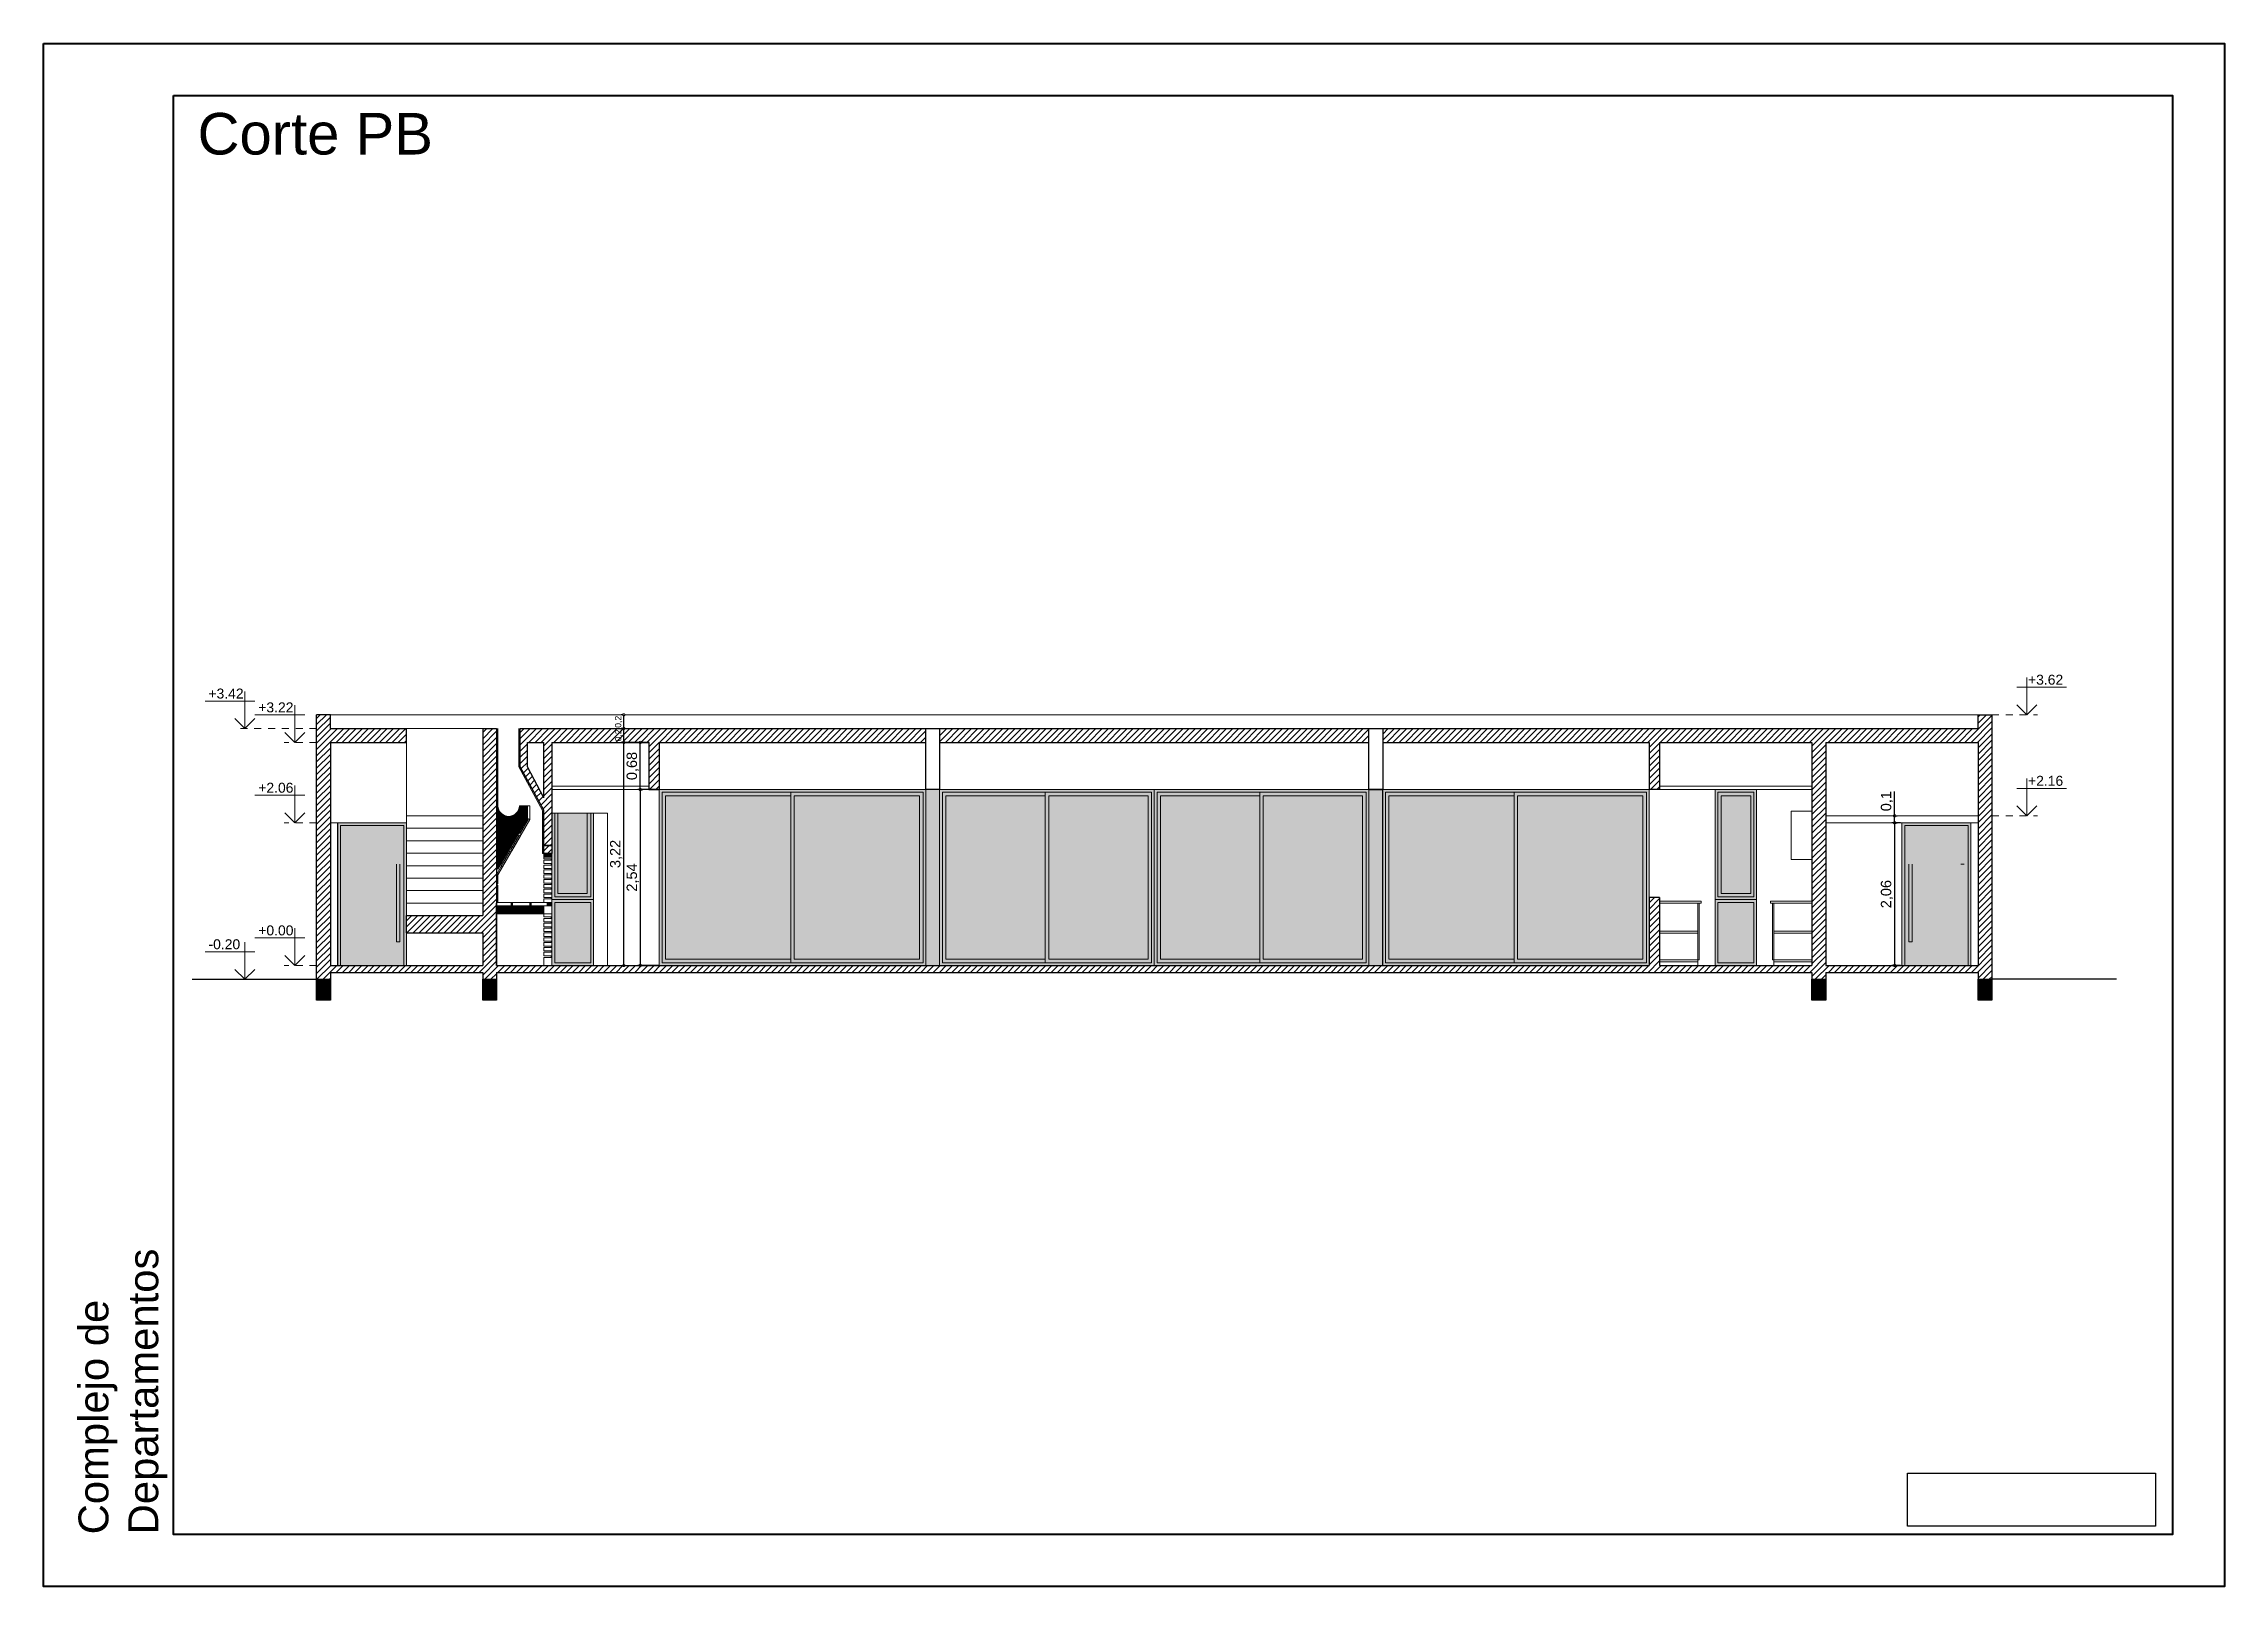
# Model space of a CAD drawing. Header units: millimetres. Extents: x 5985 to 6342, y 1020 to 1088.
# Drawn here: x 6281.52 to 6313.02, y 1019.92 to 1042.19 of the extents above; entities that cross this region are included whole.
import ezdxf

# ---------------------------------------------------------------- set-up
doc = ezdxf.new("R2010")
doc.units = ezdxf.units.MM
doc.linetypes.add('JIS_02_0.7', pattern=[1.35, 0.75, -0.6])
for name, color, linetype, lineweight in [('0.05', 253, 'Continuous', 5), ('0.09', 6, 'Continuous', 9), ('02_CIVIL_EXIST', 18, 'Continuous', 30), ('06_CIVIL VISTAS GRUESA', 14, 'Continuous', 25), ('07_CIVIL VISTAS MEDIA', 251, 'Continuous', 5), ('08_CIVIL VISTAS FINO', 143, 'Continuous', 9), ('09_CIVIL PROYECCIONES', 230, 'Continuous', 5), ('11_HATCH', 8, 'Continuous', 9), ('12_HATCH', 254, 'Continuous', 9), ('12_TEXTOS', 150, 'Continuous', 40), ('HATCH', 251, 'Continuous', 5)]:
    doc.layers.add(name, color=color, linetype=linetype, lineweight=lineweight)
doc.styles.add('PARCELA', font='arial.ttf')
doc.styles.add('Swis721 BT', font='swiss.ttf')
doc.dimstyles.new('ISO-23', dxfattribs={"dimscale": 0.03, "dimtxt": 5, "dimasz": 2.5, "dimexe": 1.25, "dimexo": 0.625, "dimtad": 1, "dimtxsty": 'Swis721 BT', "dimblk": 'DOTSMALL', "dimcen": 2.5, "dimclrt": 150, "dimadec": 0, "dimazin": 0, "dimtfac": 1, "dimtmove": 0, "dimatfit": 3, "dimfxl": 0, "dimarcsym": 0})
picture_1 = doc.add_image_def('image1.png', size_in_pixel=(2031, 433))

msp = doc.modelspace()

# ---------------------------------------------------------------- texts
at = {"layer": '12_TEXTOS', "color": 18, "insert": (6283.741, 1041.191), "char_height": 0.6, "attachment_point": 1, "style": 'Swis721 BT'}
msp.add_mtext_dynamic_manual_height_columns('Corte PB', width=11.37319, gutter_width=10, heights=[0.632], dxfattribs=at)
at = {"layer": '12_TEXTOS', "char_height": 0.1437, "style": 'PARCELA'}
for s, insert, attachment_point in [('+3.62', (6310.689, 1033.08), 3), ('+3.42', (6283.898, 1032.88), 1), ('+3.22', (6284.618, 1032.68), 1), ('+2.06', (6284.618, 1031.52), 1), ('+2.16', (6310.689, 1031.62), 3), ('+0.00', (6284.618, 1029.46), 1), ('-0.20', (6283.899, 1029.26), 1)]:
    msp.add_mtext(s, dxfattribs=dict(at, insert=insert, attachment_point=attachment_point))
at = {"layer": '12_TEXTOS', "color": 18, "insert": (6282.021, 1020.668), "char_height": 0.432, "attachment_point": 1, "rotation": 90, "style": 'Swis721 BT'}
msp.add_mtext_dynamic_manual_height_columns('Complejo de \\PDepartamentos', width=10.15474, gutter_width=10, heights=[0], dxfattribs=at)

# ---------------------------------------------------------------- blocks, each defined once
blk = doc.blocks.new('A$C390F4EE5')
for points in [[(0, 0.05), (0, 0)], [(0.05, 0.05), (0, 0.05)], [(0.005, 0), (0, 0)], [(0.05, 0.045), (0.005, 0.045)], [(0.005, 0.045), (0.005, 0)], [(0.05, 0.05), (0.05, 0.045)]]:
    blk.add_lwpolyline(points)
blk = doc.blocks.new('_DotSmall')
at = {"color": 0, "linetype": 'ByBlock', "const_width": 0.5}
blk.add_lwpolyline([(-0.0625, 0, 1), (0.0625, 0, 1)], format="xyb", close=True, dxfattribs=at)
blk = doc.blocks.new('*D285')
at = {"layer": '07_CIVIL VISTAS MEDIA', "color": 0, "lineweight": -2}
for p, q in [((6290.262, 1032.102), (6289.86, 1032.102)), ((6289.898, 1028.882), (6289.898, 1032.102)), ((6289.699, 1028.882), (6289.935, 1028.882))]:
    blk.add_line(p, q, dxfattribs=at)
at = {"layer": 'Defpoints', "color": 0}
for p in [(6289.898, 1032.102), (6290.281, 1032.102), (6289.681, 1028.882)]:
    blk.add_point(p, dxfattribs=at)
at = {"layer": '07_CIVIL VISTAS MEDIA', "color": 0, "lineweight": -2, "xscale": 0.075, "yscale": 0.075, "zscale": 0.075}
for p, rotation in [((6289.898, 1032.102), 90), ((6289.898, 1028.882), 270)]:
    blk.add_blockref('_DotSmall', p, dxfattribs=dict(at, rotation=rotation))
at = {"layer": '07_CIVIL VISTAS MEDIA', "color": 150, "insert": (6289.788, 1030.492), "char_height": 0.15, "attachment_point": 5, "rotation": 90, "style": 'Swis721 BT'}
blk.add_mtext('3,22', dxfattribs=at)
blk = doc.blocks.new('*D286')
at = {"layer": '07_CIVIL VISTAS MEDIA', "color": 0, "lineweight": -2}
for p, q in [((6290.412, 1031.422), (6290.099, 1031.422)), ((6290.136, 1031.422), (6290.136, 1028.882)), ((6290.412, 1028.882), (6290.099, 1028.882))]:
    blk.add_line(p, q, dxfattribs=at)
at = {"layer": 'Defpoints', "color": 0}
for p in [(6290.431, 1031.422), (6290.136, 1028.882), (6290.431, 1028.882)]:
    blk.add_point(p, dxfattribs=at)
at = {"layer": '07_CIVIL VISTAS MEDIA', "color": 0, "lineweight": -2, "xscale": 0.075, "yscale": 0.075, "zscale": 0.075}
for p, rotation in [((6290.136, 1031.422), 90), ((6290.136, 1028.882), 270)]:
    blk.add_blockref('_DotSmall', p, dxfattribs=dict(at, rotation=rotation))
at = {"layer": '07_CIVIL VISTAS MEDIA', "color": 150, "insert": (6290.027, 1030.152), "char_height": 0.15, "attachment_point": 5, "rotation": 90, "style": 'Swis721 BT'}
blk.add_mtext('2,54', dxfattribs=at)
blk = doc.blocks.new('*D403')
at = {"layer": '07_CIVIL VISTAS MEDIA', "color": 0, "lineweight": -2}
for p, q in [((6289.878, 1032.302), (6289.86, 1032.302)), ((6289.897, 1032.102), (6289.897, 1032.302)), ((6289.878, 1032.102), (6289.86, 1032.102))]:
    blk.add_line(p, q, dxfattribs=at)
at = {"layer": 'Defpoints', "color": 0}
for p in [(6289.897, 1032.302), (6289.897, 1032.302), (6289.897, 1032.102)]:
    blk.add_point(p, dxfattribs=at)
at = {"layer": '07_CIVIL VISTAS MEDIA', "color": 0, "lineweight": -2, "xscale": 0.075, "yscale": 0.075, "zscale": 0.075}
for p, rotation in [((6289.897, 1032.302), 90), ((6289.897, 1032.102), 270)]:
    blk.add_blockref('_DotSmall', p, dxfattribs=dict(at, rotation=rotation))
at = {"layer": '07_CIVIL VISTAS MEDIA', "color": 150, "insert": (6289.824, 1032.204), "char_height": 0.09, "attachment_point": 5, "rotation": 90, "style": 'Swis721 BT'}
blk.add_mtext('0,2', dxfattribs=at)
blk = doc.blocks.new('*D287')
at = {"layer": '07_CIVIL VISTAS MEDIA', "color": 0, "lineweight": -2}
for p, q in [((6289.878, 1032.502), (6289.86, 1032.502)), ((6289.897, 1032.302), (6289.897, 1032.502)), ((6289.916, 1032.302), (6289.935, 1032.302))]:
    blk.add_line(p, q, dxfattribs=at)
at = {"layer": 'Defpoints', "color": 0}
for p in [(6289.897, 1032.502), (6289.897, 1032.502), (6289.897, 1032.302)]:
    blk.add_point(p, dxfattribs=at)
at = {"layer": '07_CIVIL VISTAS MEDIA', "color": 0, "lineweight": -2, "xscale": 0.075, "yscale": 0.075, "zscale": 0.075}
for p, rotation in [((6289.897, 1032.502), 90), ((6289.897, 1032.302), 270)]:
    blk.add_blockref('_DotSmall', p, dxfattribs=dict(at, rotation=rotation))
at = {"layer": '07_CIVIL VISTAS MEDIA', "color": 150, "insert": (6289.824, 1032.4), "char_height": 0.09, "attachment_point": 5, "rotation": 90, "style": 'Swis721 BT'}
blk.add_mtext('0,2', dxfattribs=at)
blk = doc.blocks.new('*D404')
at = {"layer": '07_CIVIL VISTAS MEDIA', "color": 0, "lineweight": -2}
for p, q in [((6308.341, 1030.942), (6308.216, 1030.942)), ((6308.254, 1030.942), (6308.254, 1028.882)), ((6308.341, 1028.882), (6308.216, 1028.882))]:
    blk.add_line(p, q, dxfattribs=at)
at = {"layer": 'Defpoints', "color": 0}
for p in [(6308.36, 1030.942), (6308.254, 1028.882), (6308.36, 1028.882)]:
    blk.add_point(p, dxfattribs=at)
at = {"layer": '07_CIVIL VISTAS MEDIA', "color": 0, "lineweight": -2, "xscale": 0.075, "yscale": 0.075, "zscale": 0.075}
for p, rotation in [((6308.254, 1030.942), 90), ((6308.254, 1028.882), 270)]:
    blk.add_blockref('_DotSmall', p, dxfattribs=dict(at, rotation=rotation))
at = {"layer": '07_CIVIL VISTAS MEDIA', "color": 150, "insert": (6308.144, 1029.912), "char_height": 0.15, "attachment_point": 5, "rotation": 90, "style": 'Swis721 BT'}
blk.add_mtext('2,06', dxfattribs=at)
blk = doc.blocks.new('*D405')
at = {"layer": '07_CIVIL VISTAS MEDIA', "color": 0, "lineweight": -2}
for p, q in [((6308.254, 1031.042), (6308.254, 1031.392)), ((6308.254, 1030.942), (6308.254, 1031.042)), ((6308.272, 1031.042), (6308.291, 1031.042)), ((6308.272, 1030.942), (6308.291, 1030.942))]:
    blk.add_line(p, q, dxfattribs=at)
at = {"layer": 'Defpoints', "color": 0}
for p in [(6308.254, 1031.042), (6308.254, 1031.042), (6308.254, 1030.942)]:
    blk.add_point(p, dxfattribs=at)
at = {"layer": '07_CIVIL VISTAS MEDIA', "color": 0, "lineweight": -2, "xscale": 0.075, "yscale": 0.075, "zscale": 0.075}
for p, rotation in [((6308.254, 1031.042), 90), ((6308.254, 1030.942), 270)]:
    blk.add_blockref('_DotSmall', p, dxfattribs=dict(at, rotation=rotation))
at = {"layer": '07_CIVIL VISTAS MEDIA', "color": 150, "insert": (6308.144, 1031.254), "char_height": 0.15, "attachment_point": 5, "rotation": 90, "style": 'Swis721 BT'}
blk.add_mtext('0,1', dxfattribs=at)
blk = doc.blocks.new('Nivel Vistas')
at = {"layer": '0.09'}
for p, q in [((423.53, 317.062), (423.53, 317.6)), ((423.386, 317.459), (424.105, 317.459)), ((423.53, 317.062), (423.386, 317.206)), ((423.53, 317.062), (423.674, 317.206))]:
    blk.add_line(p, q, dxfattribs=at)
blk = doc.blocks.new('*D288')
at = {"layer": '07_CIVIL VISTAS MEDIA', "color": 0, "lineweight": -2}
for p, q in [((6290.136, 1031.422), (6290.136, 1032.102)), ((6290.155, 1032.102), (6290.174, 1032.102)), ((6290.155, 1031.422), (6290.174, 1031.422))]:
    blk.add_line(p, q, dxfattribs=at)
at = {"layer": 'Defpoints', "color": 0}
for p in [(6290.136, 1032.102), (6290.136, 1032.102), (6290.136, 1031.422)]:
    blk.add_point(p, dxfattribs=at)
at = {"layer": '07_CIVIL VISTAS MEDIA', "color": 0, "lineweight": -2, "xscale": 0.075, "yscale": 0.075, "zscale": 0.075}
for p, rotation in [((6290.136, 1032.102), 90), ((6290.136, 1031.422), 270)]:
    blk.add_blockref('_DotSmall', p, dxfattribs=dict(at, rotation=rotation))
at = {"layer": '07_CIVIL VISTAS MEDIA', "color": 150, "insert": (6290.027, 1031.762), "char_height": 0.15, "attachment_point": 5, "rotation": 90, "style": 'Swis721 BT'}
blk.add_mtext('0,68', dxfattribs=at)

# ---------------------------------------------------------------- dimensions: what is measured, and where the dimension line sits
at = {"layer": '07_CIVIL VISTAS MEDIA'}
for base, p1, p2, picture, middle in [((6289.897, 1032.502), (6289.897, 1032.302), (6289.897, 1032.502), '*D287', (6289.897, 1032.4)), ((6289.897, 1032.302), (6289.897, 1032.102), (6289.897, 1032.302), '*D403', (6289.897, 1032.204))]:
    dim = msp.add_linear_dim(base=base, p1=p1, p2=p2, angle=90, dimstyle='ISO-23', override={"dimtxt": 3, "dimfxl": 100, "dimarcsym": 2}, dxfattribs=at)
    dim.commit()
    dim.dimension.update_dxf_attribs({"geometry": picture, "text_midpoint": middle, "dimtype": 160})
for base, p1, p2, picture, middle in [((6289.898, 1032.102), (6289.681, 1028.882), (6290.281, 1032.102), '*D285', (6289.788, 1030.492)), ((6290.136, 1032.102), (6290.136, 1031.422), (6290.136, 1032.102), '*D288', (6290.027, 1031.762)), ((6290.136, 1028.882), (6290.431, 1031.422), (6290.431, 1028.882), '*D286', (6290.027, 1030.152)), ((6308.254, 1031.042), (6308.254, 1030.942), (6308.254, 1031.042), '*D405', (6308.144, 1031.254)), ((6308.254, 1028.882), (6308.36, 1030.942), (6308.36, 1028.882), '*D404', (6308.144, 1029.912))]:
    dim = msp.add_linear_dim(base=base, p1=p1, p2=p2, angle=90, dimstyle='ISO-23', override={"dimfxl": 100, "dimarcsym": 2}, dxfattribs=at)
    dim.commit()
    dim.dimension.update_dxf_attribs({"geometry": picture, "text_midpoint": middle})

# ---------------------------------------------------------------- hatches: boundary and pattern name
at = {"layer": '0.05'}
h = msp.add_hatch(dxfattribs=at)
h.set_pattern_fill('ANSI31', color=9, scale=0.05, style=0)
h.set_pattern_definition([(45, (-6461.375993, -4332.117468), (-0.0044194173824, 0.0044194173824), [])])
h.paths.add_polyline_path([(6288.39, 1031.189), (6288.506, 1031.189), (6288.506, 1031.009), (6288.08, 1030.272), (6288.08, 1031.189, 1)])
h = msp.add_hatch(dxfattribs=at)
h.set_pattern_fill('ANSI31', color=9, scale=0.05, style=0)
h.set_pattern_definition([(45, (-6461.355993, -4332.117468), (-0.0044194173824, 0.0044194173824), [])])
h.paths.add_polyline_path([(6288.79, 1029.792), (6288.81, 1029.792), (6288.81, 1029.787), (6288.855, 1029.787), (6288.855, 1029.742), (6288.79, 1029.742)])
h.paths.add_polyline_path([(6288.75, 1030.497), (6288.855, 1030.497), (6288.855, 1030.452), (6288.81, 1030.452), (6288.81, 1030.447), (6288.795, 1030.447), (6288.795, 1030.452), (6288.75, 1030.452)])
h = msp.add_hatch(dxfattribs=at)
h.set_pattern_fill('ANSI31', color=256, scale=0.002, style=0)
h.set_pattern_definition([(45, (5095.6669177, 1164.758451), (-0.00449012806, 0.00449012806), [])])
h.paths.add_polyline_path([(6288.56, 1029.742), (6288.745, 1029.742), (6288.745, 1029.627), (6288.06, 1029.627), (6288.06, 1029.742), (6288.27, 1029.742), (6288.27, 1029.792), (6288.29, 1029.792), (6288.29, 1029.742), (6288.54, 1029.742), (6288.54, 1029.792), (6288.56, 1029.792)])
at = {"layer": '02_CIVIL_EXIST'}
h = msp.add_hatch(color=251, dxfattribs=at)
h.dxf.hatch_style = 1
h.paths.add_polyline_path([(6294.26, 1028.882), (6294.46, 1028.882), (6294.46, 1031.422), (6294.26, 1031.422)])
h = msp.add_hatch(color=251, dxfattribs=at)
h.dxf.hatch_style = 1
h.paths.add_polyline_path([(6300.858, 1031.422), (6300.66, 1031.422), (6300.66, 1028.882), (6300.858, 1028.882)])
h = msp.add_hatch(color=256, dxfattribs=at)
h.dxf.hatch_style = 1
h.paths.add_polyline_path([(6285.66, 1028.682), (6285.46, 1028.682), (6285.46, 1028.382), (6285.66, 1028.382)])
h = msp.add_hatch(color=256, dxfattribs=at)
h.dxf.hatch_style = 1
h.paths.add_polyline_path([(6288.06, 1028.682), (6287.86, 1028.682), (6287.86, 1028.382), (6288.06, 1028.382)])
h = msp.add_hatch(color=256, dxfattribs=at)
h.dxf.hatch_style = 1
h.paths.add_polyline_path([(6307.26, 1028.682), (6307.06, 1028.682), (6307.06, 1028.382), (6307.26, 1028.382)])
h = msp.add_hatch(color=256, dxfattribs=at)
h.dxf.hatch_style = 1
h.paths.add_polyline_path([(6309.66, 1028.682), (6309.46, 1028.682), (6309.46, 1028.382), (6309.66, 1028.382)])
at = {"layer": '07_CIVIL VISTAS MEDIA'}
h = msp.add_hatch(dxfattribs=at)
h.set_pattern_fill('ANSI31', color=9, scale=0.02)
h.set_pattern_definition([(45, (5057.579576, 1172.08174), (-0.0449012806, 0.0449012806), [])])
h.paths.add_polyline_path([(6294.26, 1032.102), (6294.26, 1032.302), (6288.401, 1032.302), (6288.401, 1031.752), (6288.745, 1031.122), (6288.745, 1030.612), (6288.86, 1030.612), (6288.86, 1032.102), (6290.26, 1032.102), (6290.26, 1031.422), (6290.41, 1031.422), (6290.41, 1032.102)], flags=17)
h.paths.add_polyline_path([(6288.745, 1032.102), (6288.745, 1031.301), (6288.506, 1031.749), (6288.506, 1032.102)], flags=16)
h.paths.add_polyline_path([(6285.66, 1032.302), (6285.66, 1032.502), (6285.46, 1032.502), (6285.46, 1028.682), (6285.66, 1028.682), (6285.66, 1028.782), (6287.86, 1028.782), (6287.86, 1028.682), (6288.06, 1028.682), (6288.06, 1028.782), (6307.06, 1028.782), (6307.06, 1028.682), (6307.26, 1028.682), (6307.26, 1028.782), (6309.46, 1028.782), (6309.46, 1028.682), (6309.66, 1028.682), (6309.66, 1032.502), (6309.46, 1032.502), (6309.46, 1032.302), (6300.86, 1032.302), (6300.86, 1032.102), (6304.708, 1032.102), (6304.708, 1031.422), (6304.858, 1031.422), (6304.858, 1032.102), (6307.06, 1032.102), (6307.06, 1028.882), (6304.868, 1028.882), (6304.86, 1028.882), (6304.86, 1029.862), (6304.71, 1029.862), (6304.71, 1028.882), (6302.783, 1028.882), (6300.858, 1028.882), (6300.66, 1028.882), (6297.56, 1028.882), (6294.46, 1028.882), (6294.26, 1028.882), (6290.41, 1028.882), (6288.06, 1028.882), (6288.06, 1029.782), (6288.06, 1029.792), (6288.06, 1030.042), (6288.06, 1032.302), (6287.86, 1032.302), (6287.86, 1029.602), (6286.76, 1029.602), (6286.76, 1029.352), (6287.86, 1029.352), (6287.86, 1028.882), (6285.66, 1028.882), (6285.66, 1032.102), (6286.76, 1032.102), (6286.76, 1032.302)])
h.paths.add_polyline_path([(6307.26, 1032.102), (6309.46, 1032.102), (6309.46, 1028.882), (6307.26, 1028.882)], flags=16)
h.paths.add_polyline_path([(6308.36, 1030.942), (6309.356, 1030.942), (6309.356, 1028.882), (6308.36, 1028.882)], flags=0)
h.paths.add_polyline_path([(6308.4, 1030.902), (6309.316, 1030.902), (6309.316, 1028.882), (6308.4, 1028.882)], flags=0)
h.paths.add_polyline_path([(6294.46, 1032.302), (6294.46, 1032.102), (6300.66, 1032.102), (6300.66, 1032.302)], flags=17)
h.paths.add_polyline_path([(6289.912, 1032.097), (6289.912, 1032.313), (6289.717, 1032.313), (6289.717, 1032.097)], flags=25)
h.paths.add_polyline_path([(6308.291, 1029.674), (6308.291, 1030.15), (6307.966, 1030.15), (6307.966, 1029.674)], flags=8)
h.paths.add_polyline_path([(6308.291, 1031.091), (6308.291, 1031.452), (6307.966, 1031.452), (6307.966, 1031.091)], flags=8)
at = {"layer": '11_HATCH'}
h = msp.add_hatch(color=251, dxfattribs=at)
h.dxf.hatch_style = 1
h.paths.add_polyline_path([(6289.42, 1031.382), (6288.9, 1031.382), (6288.9, 1029.872), (6289.42, 1029.872)], flags=0)
h.paths.add_polyline_path([(6289.37, 1029.922), (6289.37, 1031.332), (6288.945, 1031.332), (6288.945, 1029.922)], flags=0)
h.paths.add_polyline_path([(6288.9, 1031.382), (6289.42, 1031.382), (6289.42, 1029.872), (6288.9, 1029.872)], flags=16)
h.paths.add_polyline_path([(6288.86, 1029.832), (6289.46, 1029.832), (6289.46, 1029.812), (6289.46, 1028.882), (6288.86, 1028.882)])
h.paths.add_polyline_path([(6289.42, 1029.792), (6288.9, 1029.792), (6288.9, 1028.922), (6289.42, 1028.922)], flags=16)
h.paths.add_polyline_path([(6288.9, 1031.082), (6288.86, 1031.082), (6288.86, 1029.832), (6289.46, 1029.832), (6289.46, 1031.082), (6289.42, 1031.082), (6289.42, 1031.382), (6288.9, 1031.382)])
h = msp.add_hatch(color=251, dxfattribs=at)
h.dxf.hatch_style = 1
h.paths.add_polyline_path([(6289.37, 1029.922), (6288.945, 1029.922), (6288.945, 1031.332), (6289.37, 1031.332)], flags=16)
h.paths.add_polyline_path([(6288.945, 1031.082), (6288.9, 1031.082), (6288.9, 1029.872), (6289.42, 1029.872), (6289.42, 1031.082), (6289.37, 1031.082), (6289.37, 1031.332), (6288.945, 1031.332)])
h = msp.add_hatch(color=251, dxfattribs=at)
h.dxf.hatch_style = 1
h.paths.add_polyline_path([(6294.22, 1031.382), (6292.31, 1031.382), (6292.31, 1028.922), (6294.22, 1028.922)], flags=0)
h.paths.add_polyline_path([(6292.36, 1031.332), (6292.36, 1028.972), (6294.17, 1028.972), (6294.17, 1031.332)], flags=0)
h.paths.add_polyline_path([(6290.5, 1031.332), (6290.5, 1028.972), (6292.31, 1028.972), (6292.31, 1031.332)], flags=0)
h.paths.add_polyline_path([(6294.26, 1031.422), (6290.41, 1031.422), (6290.41, 1028.882), (6294.26, 1028.882)])
h.paths.add_polyline_path([(6290.45, 1031.382), (6290.45, 1028.922), (6294.22, 1028.922), (6294.22, 1031.382)], flags=16)
h = msp.add_hatch(color=251, dxfattribs=at)
h.dxf.hatch_style = 1
h.paths.add_polyline_path([(6294.22, 1031.382), (6292.31, 1031.382), (6292.31, 1028.922), (6294.22, 1028.922)])
h.paths.add_polyline_path([(6292.36, 1031.332), (6294.17, 1031.332), (6294.17, 1028.972), (6292.36, 1028.972)], flags=16)
h.paths.add_polyline_path([(6292.31, 1031.382), (6290.45, 1031.382), (6290.45, 1028.922), (6292.31, 1028.922), (6292.31, 1028.972), (6290.5, 1028.972), (6290.5, 1031.332), (6292.31, 1031.332)])
h = msp.add_hatch(color=251, dxfattribs=at)
h.dxf.hatch_style = 1
h.paths.add_polyline_path([(6297.65, 1028.972), (6299.085, 1028.972), (6299.085, 1031.332), (6297.65, 1031.332)], flags=0)
h.paths.add_polyline_path([(6300.66, 1031.422), (6297.56, 1031.422), (6297.56, 1028.882), (6300.66, 1028.882)])
h.paths.add_polyline_path([(6297.6, 1028.922), (6300.62, 1028.922), (6300.62, 1031.382), (6297.6, 1031.382)], flags=16)
h.paths.add_polyline_path([(6299.135, 1031.332), (6300.57, 1031.332), (6300.57, 1028.972), (6299.135, 1028.972)], flags=0)
h.paths.add_polyline_path([(6297.56, 1031.422), (6294.46, 1031.422), (6294.46, 1031.082), (6294.46, 1028.882), (6297.56, 1028.882)])
h.paths.add_polyline_path([(6297.52, 1031.382), (6294.5, 1031.382), (6294.5, 1028.922), (6297.52, 1028.922)], flags=16)
h.paths.add_polyline_path([(6297.47, 1031.332), (6297.47, 1028.972), (6296.035, 1028.972), (6296.035, 1031.332)], flags=0)
h.paths.add_polyline_path([(6295.985, 1031.332), (6295.985, 1028.972), (6294.55, 1028.972), (6294.55, 1031.332)], flags=0)
h.paths.add_polyline_path([(6297.52, 1031.382), (6295.985, 1031.382), (6295.985, 1028.922), (6297.52, 1028.922)], flags=0)
h = msp.add_hatch(color=251, dxfattribs=at)
h.dxf.hatch_style = 1
h.paths.add_polyline_path([(6297.52, 1031.382), (6295.985, 1031.382), (6295.985, 1028.922), (6297.52, 1028.922)])
h.paths.add_polyline_path([(6297.47, 1028.972), (6296.035, 1028.972), (6296.035, 1031.332), (6297.47, 1031.332)], flags=16)
h.paths.add_polyline_path([(6295.985, 1031.382), (6294.5, 1031.382), (6294.5, 1028.922), (6295.985, 1028.922), (6295.985, 1028.972), (6294.55, 1028.972), (6294.55, 1031.332), (6295.985, 1031.332)])
h.paths.add_polyline_path([(6300.62, 1031.382), (6299.085, 1031.382), (6299.085, 1028.922), (6300.62, 1028.922)])
h.paths.add_polyline_path([(6299.135, 1031.332), (6300.57, 1031.332), (6300.57, 1028.972), (6299.135, 1028.972)], flags=16)
h.paths.add_polyline_path([(6299.085, 1031.382), (6297.6, 1031.382), (6297.6, 1028.922), (6299.085, 1028.922), (6299.085, 1028.972), (6297.65, 1028.972), (6297.65, 1031.332), (6299.085, 1031.332)])
h = msp.add_hatch(color=251, dxfattribs=at)
h.dxf.hatch_style = 1
h.paths.add_polyline_path([(6304.708, 1031.422), (6302.783, 1031.422), (6300.86, 1031.422), (6300.86, 1031.082), (6300.86, 1028.882), (6302.783, 1028.882), (6304.708, 1028.882)])
h.paths.add_polyline_path([(6304.668, 1031.382), (6300.898, 1031.382), (6300.898, 1028.922), (6304.668, 1028.922)], flags=16)
h.paths.add_polyline_path([(6304.618, 1028.972), (6302.808, 1028.972), (6302.808, 1031.332), (6304.618, 1031.332)], flags=0)
h.paths.add_polyline_path([(6302.758, 1028.972), (6300.948, 1028.972), (6300.948, 1031.332), (6302.758, 1031.332)], flags=0)
h.paths.add_polyline_path([(6304.668, 1031.382), (6302.758, 1031.382), (6302.758, 1028.922), (6304.668, 1028.922)], flags=0)
h.paths.add_polyline_path([(6300.948, 1031.332), (6300.948, 1028.972), (6302.758, 1028.972), (6302.758, 1031.332)], flags=0)
h = msp.add_hatch(color=251, dxfattribs=at)
h.dxf.hatch_style = 1
h.paths.add_polyline_path([(6302.758, 1031.382), (6300.898, 1031.382), (6300.898, 1028.922), (6302.758, 1028.922), (6302.758, 1028.972), (6300.948, 1028.972), (6300.948, 1031.332), (6302.758, 1031.332)])
h.paths.add_polyline_path([(6304.668, 1031.382), (6302.758, 1031.382), (6302.758, 1028.922), (6304.668, 1028.922)])
h.paths.add_polyline_path([(6302.808, 1031.332), (6304.618, 1031.332), (6304.618, 1028.972), (6302.808, 1028.972)], flags=16)
h = msp.add_hatch(color=251, dxfattribs=at)
h.dxf.hatch_style = 1
h.paths.add_polyline_path([(6306.26, 1031.422), (6305.66, 1031.422), (6305.66, 1029.832), (6306.26, 1029.832)])
h.paths.add_polyline_path([(6305.7, 1029.872), (6306.22, 1029.872), (6306.22, 1031.382), (6305.7, 1031.382)], flags=16)
h.paths.add_polyline_path([(6306.175, 1029.922), (6306.175, 1031.332), (6305.75, 1031.332), (6305.75, 1029.922)], flags=0)
h.paths.add_polyline_path([(6306.26, 1029.832), (6305.66, 1029.832), (6305.66, 1029.812), (6305.66, 1028.882), (6306.26, 1028.882)])
h.paths.add_polyline_path([(6305.7, 1028.922), (6306.22, 1028.922), (6306.22, 1029.792), (6305.7, 1029.792)], flags=16)
h = msp.add_hatch(color=251, dxfattribs=at)
h.dxf.hatch_style = 1
h.paths.add_polyline_path([(6306.22, 1031.382), (6305.7, 1031.382), (6305.7, 1029.872), (6306.22, 1029.872)])
h.paths.add_polyline_path([(6305.75, 1029.922), (6306.175, 1029.922), (6306.175, 1031.332), (6305.75, 1031.332)], flags=16)
h = msp.add_hatch(color=251, dxfattribs=at)
h.dxf.hatch_style = 1
h.paths.add_polyline_path([(6286.663, 1030.345), (6286.613, 1030.345), (6286.613, 1029.225), (6286.663, 1029.225)], flags=17)
h.paths.add_polyline_path([(6286.72, 1030.902), (6286.72, 1028.882), (6286.76, 1028.882), (6286.76, 1030.942), (6285.765, 1030.942), (6285.765, 1028.882), (6285.805, 1028.882), (6285.805, 1030.902)])
h = msp.add_hatch(color=251, dxfattribs=at)
h.dxf.hatch_style = 1
h.paths.add_polyline_path([(6308.457, 1030.345), (6308.507, 1030.345), (6308.507, 1029.225), (6308.457, 1029.225)], flags=17)
h.paths.add_polyline_path([(6308.4, 1030.902), (6308.4, 1028.882), (6308.36, 1028.882), (6308.36, 1030.942), (6309.356, 1030.942), (6309.356, 1028.882), (6309.316, 1028.882), (6309.316, 1030.902)])
at = {"layer": '12_HATCH'}
h = msp.add_hatch(color=143, dxfattribs=at)
h.dxf.hatch_style = 1
h.paths.add_polyline_path([(6290.5, 1028.972), (6292.31, 1028.972), (6292.31, 1031.332), (6290.5, 1031.332)])
h = msp.add_hatch(color=143, dxfattribs=at)
h.dxf.hatch_style = 1
h.paths.add_polyline_path([(6294.17, 1031.332), (6292.36, 1031.332), (6292.36, 1028.972), (6294.17, 1028.972)])
h = msp.add_hatch(color=143, dxfattribs=at)
h.dxf.hatch_style = 1
h.paths.add_polyline_path([(6295.985, 1031.332), (6294.55, 1031.332), (6294.55, 1028.972), (6295.985, 1028.972)])
h = msp.add_hatch(color=143, dxfattribs=at)
h.dxf.hatch_style = 1
h.paths.add_polyline_path([(6296.035, 1028.972), (6297.47, 1028.972), (6297.47, 1031.332), (6296.035, 1031.332)])
h = msp.add_hatch(color=143, dxfattribs=at)
h.dxf.hatch_style = 1
h.paths.add_polyline_path([(6299.085, 1031.332), (6297.65, 1031.332), (6297.65, 1028.972), (6299.085, 1028.972)])
h = msp.add_hatch(color=143, dxfattribs=at)
h.dxf.hatch_style = 1
h.paths.add_polyline_path([(6299.135, 1028.972), (6300.57, 1028.972), (6300.57, 1031.332), (6299.135, 1031.332)])
h = msp.add_hatch(color=143, dxfattribs=at)
h.dxf.hatch_style = 1
h.paths.add_polyline_path([(6300.948, 1028.972), (6302.758, 1028.972), (6302.758, 1031.332), (6300.948, 1031.332)])
h = msp.add_hatch(color=143, dxfattribs=at)
h.dxf.hatch_style = 1
h.paths.add_polyline_path([(6304.618, 1031.332), (6302.808, 1031.332), (6302.808, 1028.972), (6304.618, 1028.972)])
h = msp.add_hatch(color=143, dxfattribs=at)
h.dxf.hatch_style = 1
h.paths.add_polyline_path([(6305.7, 1029.792), (6305.7, 1028.922), (6306.22, 1028.922), (6306.22, 1029.792)])
h.paths.add_polyline_path([(6306.175, 1031.332), (6305.75, 1031.332), (6305.75, 1029.922), (6306.175, 1029.922)])
h = msp.add_hatch(color=143, dxfattribs=at)
h.dxf.hatch_style = 1
h.paths.add_polyline_path([(6288.9, 1029.792), (6288.9, 1028.922), (6289.42, 1028.922), (6289.42, 1029.792)])
h.paths.add_polyline_path([(6289.37, 1031.082), (6288.945, 1031.082), (6288.945, 1029.922), (6289.37, 1029.922)])
h = msp.add_hatch(color=143, dxfattribs=at)
h.dxf.hatch_style = 1
h.paths.add_polyline_path([(6285.805, 1028.882), (6286.72, 1028.882), (6286.72, 1030.902), (6285.805, 1030.902)])
h.paths.add_polyline_path([(6286.613, 1030.345), (6286.663, 1030.345), (6286.663, 1029.225), (6286.613, 1029.225)], flags=16)
h = msp.add_hatch(color=143, dxfattribs=at)
h.dxf.hatch_style = 1
h.paths.add_polyline_path([(6309.316, 1028.882), (6308.4, 1028.882), (6308.4, 1030.902), (6309.316, 1030.902)])
h.paths.add_polyline_path([(6308.507, 1030.345), (6308.457, 1030.345), (6308.457, 1029.225), (6308.507, 1029.225)], flags=16)
at = {"layer": 'HATCH'}
h = msp.add_hatch(dxfattribs=at)
h.set_pattern_fill('ANSI31', color=256, scale=0.02)
h.set_pattern_definition([(45, (5102.97541, 1187.673344), (-0.0449012806, 0.0449012806), [])])
h.paths.add_polyline_path([(6288.745, 1030.612), (6288.745, 1030.497), (6288.86, 1030.497), (6288.86, 1030.612)])

# ---------------------------------------------------------------- linework, layer by layer
at = {"layer": '0.05'}
for p, q in [((6285.66, 1032.502), (6309.46, 1032.502)), ((6287.86, 1032.302), (6286.76, 1032.302)), ((6290.41, 1028.882), (6290.41, 1031.422)), ((6290.41, 1031.422), (6294.26, 1031.422)), ((6290.41, 1031.422), (6290.41, 1028.882)), ((6294.26, 1031.422), (6290.41, 1031.422)), ((6290.45, 1031.382), (6294.22, 1031.382)), ((6290.45, 1031.382), (6290.45, 1028.922)), ((6290.5, 1031.332), (6292.31, 1031.332)), ((6290.5, 1031.332), (6290.5, 1028.972)), ((6292.31, 1028.922), (6292.31, 1031.382)), ((6292.36, 1031.332), (6294.17, 1031.332)), ((6292.36, 1028.972), (6292.36, 1031.332)), ((6294.17, 1031.332), (6294.17, 1028.972)), ((6294.22, 1031.382), (6294.22, 1028.922)), ((6294.26, 1031.422), (6294.26, 1028.882)), ((6294.26, 1031.422), (6294.26, 1028.882)), ((6294.26, 1031.422), (6294.26, 1028.882)), ((6294.26, 1031.422), (6294.46, 1031.422)), ((6294.46, 1031.422), (6294.46, 1028.882)), ((6294.46, 1031.422), (6300.66, 1031.422)), ((6294.46, 1031.422), (6294.46, 1028.882)), ((6297.56, 1031.422), (6294.46, 1031.422)), ((6294.5, 1031.382), (6297.52, 1031.382)), ((6294.5, 1031.382), (6294.5, 1028.922)), ((6294.55, 1031.332), (6295.985, 1031.332)), ((6294.55, 1031.332), (6294.55, 1028.972)), ((6295.985, 1028.922), (6295.985, 1031.382)), ((6296.035, 1031.332), (6297.47, 1031.332)), ((6296.035, 1028.972), (6296.035, 1031.332)), ((6297.47, 1031.332), (6297.47, 1028.972)), ((6297.52, 1031.382), (6297.52, 1028.922)), ((6297.56, 1031.422), (6297.56, 1028.882)), ((6297.56, 1031.422), (6297.56, 1028.882)), ((6300.66, 1031.422), (6297.56, 1031.422)), ((6297.6, 1031.382), (6300.62, 1031.382)), ((6297.6, 1031.382), (6297.6, 1028.922)), ((6297.65, 1031.332), (6299.085, 1031.332)), ((6297.65, 1031.332), (6297.65, 1028.972)), ((6299.085, 1028.922), (6299.085, 1031.382)), ((6299.135, 1031.332), (6300.57, 1031.332)), ((6299.135, 1028.972), (6299.135, 1031.332)), ((6300.57, 1031.332), (6300.57, 1028.972)), ((6300.62, 1031.382), (6300.62, 1028.922)), ((6300.66, 1031.422), (6300.66, 1028.882)), ((6300.66, 1031.422), (6300.66, 1028.882)), ((6300.66, 1031.422), (6300.66, 1028.882)), ((6300.661, 1031.422), (6300.859, 1031.422)), ((6300.858, 1031.422), (6300.858, 1028.882)), ((6302.783, 1031.422), (6300.858, 1031.422)), ((6300.86, 1031.422), (6300.86, 1028.882)), ((6300.86, 1031.422), (6304.708, 1031.422)), ((6300.898, 1031.382), (6304.668, 1031.382)), ((6300.898, 1031.382), (6300.898, 1028.922)), ((6300.948, 1031.332), (6302.758, 1031.332)), ((6300.948, 1031.332), (6300.948, 1028.972)), ((6302.758, 1028.922), (6302.758, 1031.382)), ((6304.708, 1031.422), (6302.783, 1031.422)), ((6302.808, 1031.332), (6304.618, 1031.332)), ((6302.808, 1028.972), (6302.808, 1031.332)), ((6304.618, 1031.332), (6304.618, 1028.972)), ((6304.668, 1031.382), (6304.668, 1028.922)), ((6304.708, 1031.422), (6304.708, 1028.882)), ((6304.708, 1031.422), (6304.708, 1028.882)), ((6305.66, 1031.422), (6305.66, 1029.832)), ((6305.66, 1031.422), (6306.26, 1031.422)), ((6306.22, 1031.382), (6305.7, 1031.382)), ((6305.7, 1031.382), (6305.7, 1029.872)), ((6306.175, 1031.332), (6305.75, 1031.332)), ((6305.75, 1031.332), (6305.75, 1029.922)), ((6306.175, 1029.922), (6306.175, 1031.332)), ((6306.22, 1031.382), (6306.22, 1029.872)), ((6306.26, 1031.422), (6306.26, 1029.832)), ((6288.86, 1031.082), (6288.86, 1029.832)), ((6288.9, 1031.082), (6288.9, 1029.872)), ((6288.945, 1029.922), (6288.945, 1031.082)), ((6289.37, 1031.082), (6289.37, 1029.922)), ((6289.42, 1031.082), (6289.42, 1029.872)), ((6289.46, 1031.082), (6289.46, 1029.832)), ((6285.762, 1028.882), (6285.762, 1030.942)), ((6286.613, 1029.225), (6286.613, 1030.345)), ((6286.663, 1030.345), (6286.663, 1029.225)), ((6308.457, 1030.345), (6308.457, 1029.225)), ((6308.507, 1029.225), (6308.507, 1030.345)), ((6309.209, 1030.345), (6309.259, 1030.345)), ((6288.06, 1029.742), (6288.06, 1029.627)), ((6288.86, 1029.832), (6289.46, 1029.832)), ((6289.46, 1029.832), (6288.86, 1029.832)), ((6288.86, 1029.832), (6288.86, 1028.882)), ((6288.9, 1029.872), (6289.42, 1029.872)), ((6288.9, 1029.792), (6289.42, 1029.792)), ((6288.9, 1029.792), (6288.9, 1028.922)), ((6288.945, 1029.922), (6289.37, 1029.922)), ((6289.42, 1029.792), (6289.42, 1028.922)), ((6289.46, 1029.812), (6289.46, 1029.832)), ((6289.46, 1028.882), (6289.46, 1029.812)), ((6306.26, 1029.832), (6305.66, 1029.832)), ((6305.66, 1029.832), (6306.26, 1029.832)), ((6305.66, 1029.812), (6305.66, 1029.832)), ((6305.66, 1028.882), (6305.66, 1029.812)), ((6306.22, 1029.872), (6305.7, 1029.872)), ((6306.22, 1029.792), (6305.7, 1029.792)), ((6305.7, 1029.792), (6305.7, 1028.922)), ((6306.175, 1029.922), (6305.75, 1029.922)), ((6306.22, 1029.792), (6306.22, 1028.922)), ((6306.26, 1029.832), (6306.26, 1028.882)), ((6286.663, 1029.225), (6286.613, 1029.225)), ((6286.76, 1028.882), (6286.76, 1029.352)), ((6308.457, 1029.225), (6308.507, 1029.225)), ((6288.86, 1028.882), (6289.46, 1028.882)), ((6288.9, 1028.922), (6289.42, 1028.922)), ((6290.41, 1028.882), (6294.26, 1028.882)), ((6290.45, 1028.922), (6294.22, 1028.922)), ((6290.5, 1028.972), (6292.31, 1028.972)), ((6292.36, 1028.972), (6294.17, 1028.972)), ((6294.26, 1028.882), (6294.46, 1028.882)), ((6294.46, 1028.882), (6297.56, 1028.882)), ((6294.46, 1028.882), (6300.66, 1028.882)), ((6297.56, 1028.882), (6294.46, 1028.882)), ((6294.5, 1028.922), (6297.52, 1028.922)), ((6294.55, 1028.972), (6295.985, 1028.972)), ((6296.035, 1028.972), (6297.47, 1028.972)), ((6297.56, 1028.882), (6300.66, 1028.882)), ((6300.66, 1028.882), (6297.56, 1028.882)), ((6297.6, 1028.922), (6300.62, 1028.922)), ((6297.65, 1028.972), (6299.085, 1028.972)), ((6299.135, 1028.972), (6300.57, 1028.972)), ((6300.66, 1028.882), (6300.858, 1028.882)), ((6300.858, 1028.882), (6302.783, 1028.882)), ((6300.898, 1028.922), (6304.668, 1028.922)), ((6300.948, 1028.972), (6302.758, 1028.972)), ((6302.783, 1028.882), (6304.708, 1028.882)), ((6302.808, 1028.972), (6304.618, 1028.972)), ((6306.26, 1028.882), (6305.66, 1028.882)), ((6306.22, 1028.922), (6305.7, 1028.922))]:
    msp.add_line(p, q, dxfattribs=at)
at = {"layer": '0.05', "color": 9}
for points in [[(6288.506, 1031.009), (6288.08, 1030.272), (6288.08, 1032.302)], [(6288.39, 1031.189), (6288.54, 1031.189)], [(6288.506, 1031.009), (6288.506, 1031.189)], [(6288.54, 1031.189), (6288.54, 1030.989)], [(6288.85, 1030.422), (6288.85, 1030.402)], [(6288.85, 1030.352), (6288.85, 1030.332)], [(6288.85, 1030.262), (6288.85, 1030.282)], [(6288.85, 1030.192), (6288.85, 1030.212)], [(6288.85, 1030.142), (6288.85, 1030.122)], [(6288.85, 1030.072), (6288.85, 1030.052)], [(6288.85, 1029.982), (6288.85, 1030.002)], [(6288.85, 1029.912), (6288.85, 1029.932)], [(6288.85, 1029.842), (6288.85, 1029.862)], [(6288.85, 1029.562), (6288.85, 1029.582)], [(6288.85, 1029.492), (6288.85, 1029.512)], [(6288.85, 1029.422), (6288.85, 1029.442)], [(6288.85, 1029.352), (6288.85, 1029.372)], [(6288.85, 1029.282), (6288.85, 1029.302)], [(6288.85, 1029.212), (6288.85, 1029.232)], [(6288.85, 1029.142), (6288.85, 1029.162)], [(6288.85, 1029.072), (6288.85, 1029.092)], [(6288.85, 1029.022), (6288.85, 1028.997)]]:
    msp.add_lwpolyline(points, dxfattribs=at)
at = {"layer": '0.05'}
for points in [[(6285.765, 1030.942), (6286.76, 1030.942), (6286.76, 1028.882), (6285.765, 1028.882)], [(6285.805, 1030.902), (6286.72, 1030.902), (6286.72, 1028.882), (6285.805, 1028.882)], [(6309.356, 1030.942), (6308.36, 1030.942), (6308.36, 1028.882), (6309.356, 1028.882)], [(6309.316, 1030.902), (6308.4, 1030.902), (6308.4, 1028.882), (6309.316, 1028.882)]]:
    msp.add_lwpolyline(points, close=True, dxfattribs=at)
for points in [[(6288.08, 1030.192), (6288.54, 1030.989)], [(6288.29, 1029.792), (6288.27, 1029.792)], [(6288.56, 1029.792), (6288.54, 1029.792)], [(6288.81, 1029.792), (6288.79, 1029.792)], [(6288.81, 1029.792), (6288.81, 1029.787)], [(6288.81, 1029.792), (6288.86, 1029.792)], [(6288.81, 1029.787), (6288.855, 1029.787)], [(6288.855, 1029.787), (6288.855, 1029.742)], [(6288.855, 1029.742), (6288.86, 1029.742)], [(6288.86, 1029.792), (6288.86, 1029.742)]]:
    msp.add_lwpolyline(points, dxfattribs=at)
at = {"layer": '0.05', "color": 9}
for points in [[(6288.745, 1030.447), (6288.745, 1030.422), (6288.86, 1030.422), (6288.86, 1030.447)], [(6288.745, 1030.352), (6288.745, 1030.402), (6288.86, 1030.402), (6288.86, 1030.352)], [(6288.745, 1030.282), (6288.745, 1030.332), (6288.86, 1030.332), (6288.86, 1030.282)], [(6288.745, 1030.262), (6288.745, 1030.212), (6288.86, 1030.212), (6288.86, 1030.262)], [(6288.745, 1030.142), (6288.745, 1030.192), (6288.86, 1030.192), (6288.86, 1030.142)], [(6288.745, 1030.072), (6288.745, 1030.122), (6288.86, 1030.122), (6288.86, 1030.072)], [(6288.745, 1030.052), (6288.745, 1030.002), (6288.86, 1030.002), (6288.86, 1030.052)], [(6288.745, 1029.982), (6288.745, 1029.932), (6288.86, 1029.932), (6288.86, 1029.982)], [(6288.745, 1029.912), (6288.745, 1029.862), (6288.86, 1029.862), (6288.86, 1029.912)], [(6288.745, 1029.842), (6288.745, 1029.792), (6288.86, 1029.792), (6288.86, 1029.842)], [(6288.745, 1029.562), (6288.745, 1029.512), (6288.86, 1029.512), (6288.86, 1029.562)], [(6288.745, 1029.492), (6288.745, 1029.442), (6288.86, 1029.442), (6288.86, 1029.492)], [(6288.745, 1029.422), (6288.745, 1029.372), (6288.86, 1029.372), (6288.86, 1029.422)], [(6288.745, 1029.352), (6288.745, 1029.302), (6288.86, 1029.302), (6288.86, 1029.352)], [(6288.745, 1029.282), (6288.745, 1029.232), (6288.86, 1029.232), (6288.86, 1029.282)], [(6288.745, 1029.212), (6288.745, 1029.162), (6288.86, 1029.162), (6288.86, 1029.212)], [(6288.745, 1029.142), (6288.745, 1029.092), (6288.86, 1029.092), (6288.86, 1029.142)], [(6288.745, 1029.072), (6288.745, 1029.022), (6288.86, 1029.022), (6288.86, 1029.072)]]:
    msp.add_lwpolyline(points, close=True, dxfattribs=at)
msp.add_arc((6288.235, 1031.189), 0.155, 180, 0, dxfattribs=at)
at = {"layer": '0.09'}
for points in [[(6288.38, 1031.749), (6288.38, 1032.302)], [(6288.725, 1031.117), (6288.38, 1031.749)], [(6288.725, 1030.497), (6288.725, 1031.117)], [(6288.745, 1030.497), (6288.725, 1030.497)], [(6288.08, 1030.062), (6288.08, 1030.192)], [(6288.06, 1029.627), (6288.86, 1029.627)]]:
    msp.add_lwpolyline(points, dxfattribs=at)
for points in [[(6288.54, 1030.989), (6288.523, 1030.999), (6288.398, 1030.782), (6288.415, 1030.772)], [(6288.405, 1030.755), (6288.388, 1030.765), (6288.263, 1030.549), (6288.28, 1030.539)], [(6288.27, 1030.521), (6288.253, 1030.531), (6288.128, 1030.315), (6288.145, 1030.305)], [(6288.08, 1030.192), (6288.06, 1030.192), (6288.06, 1030.062), (6288.08, 1030.062)], [(6288.14, 1030.296), (6288.123, 1030.306), (6288.063, 1030.202), (6288.08, 1030.192)], [(6288.08, 1030.042), (6288.06, 1030.042), (6288.06, 1029.792), (6288.08, 1029.792)], [(6288.06, 1029.792), (6288.06, 1029.742), (6288.27, 1029.742), (6288.27, 1029.792)], [(6288.29, 1029.792), (6288.29, 1029.742), (6288.54, 1029.742), (6288.54, 1029.792)], [(6288.79, 1029.792), (6288.79, 1029.742), (6288.56, 1029.742), (6288.56, 1029.792)], [(6288.745, 1029.742), (6288.86, 1029.742), (6288.86, 1029.627), (6288.745, 1029.627)], [(6288.745, 1029.627), (6288.745, 1029.582), (6288.86, 1029.582), (6288.86, 1029.627)], [(6288.745, 1028.997), (6288.86, 1028.997), (6288.86, 1028.882), (6288.745, 1028.882)]]:
    msp.add_lwpolyline(points, close=True, dxfattribs=at)
at = {"layer": '02_CIVIL_EXIST'}
for p, q in [((6283.661, 1028.682), (6285.46, 1028.682)), ((6311.459, 1028.682), (6309.66, 1028.682))]:
    msp.add_line(p, q, dxfattribs=at)
at = {"layer": '02_CIVIL_EXIST', "lineweight": 40}
for points in [[(6281.517, 1042.192), (6313.017, 1042.192), (6313.017, 1019.917), (6281.517, 1019.917)], [(6283.392, 1041.442), (6312.267, 1041.442), (6312.267, 1020.667), (6283.392, 1020.667)]]:
    msp.add_lwpolyline(points, close=True, dxfattribs=at)
at = {"layer": '02_CIVIL_EXIST'}
for points in [[(6294.46, 1031.422), (6294.26, 1031.422), (6294.26, 1032.302), (6294.46, 1032.302)], [(6300.86, 1031.422), (6300.66, 1031.422), (6300.66, 1032.302), (6300.86, 1032.302)], [(6285.46, 1028.682), (6285.66, 1028.682), (6285.66, 1028.382), (6285.46, 1028.382)], [(6287.86, 1028.682), (6288.06, 1028.682), (6288.06, 1028.382), (6287.86, 1028.382)], [(6307.06, 1028.682), (6307.26, 1028.682), (6307.26, 1028.382), (6307.06, 1028.382)], [(6309.46, 1028.682), (6309.66, 1028.682), (6309.66, 1028.382), (6309.46, 1028.382)]]:
    msp.add_lwpolyline(points, close=True, dxfattribs=at)
at = {"layer": '06_CIVIL VISTAS GRUESA'}
for p, q in [((6285.46, 1028.682), (6285.46, 1032.502)), ((6285.66, 1032.502), (6285.46, 1032.502)), ((6285.66, 1032.302), (6285.66, 1032.502)), ((6285.66, 1032.302), (6286.76, 1032.302)), ((6286.76, 1032.102), (6286.76, 1032.302)), ((6287.86, 1032.302), (6287.86, 1029.602)), ((6287.86, 1032.302), (6288.06, 1032.302)), ((6288.06, 1032.302), (6288.06, 1028.882)), ((6288.401, 1032.302), (6309.46, 1032.302)), ((6288.401, 1031.752), (6288.401, 1032.302)), ((6309.46, 1032.302), (6309.46, 1032.502)), ((6309.46, 1032.502), (6309.66, 1032.502)), ((6309.66, 1032.502), (6309.66, 1028.682)), ((6285.66, 1032.102), (6286.76, 1032.102)), ((6285.66, 1032.102), (6285.66, 1028.882)), ((6288.506, 1032.102), (6288.745, 1032.102)), ((6288.86, 1032.102), (6290.26, 1032.102)), ((6290.26, 1032.102), (6290.26, 1031.422)), ((6290.41, 1032.102), (6294.26, 1032.102)), ((6290.41, 1032.102), (6290.41, 1031.422)), ((6294.46, 1032.102), (6300.66, 1032.102)), ((6300.86, 1032.102), (6304.71, 1032.102)), ((6304.708, 1032.102), (6304.708, 1031.422)), ((6304.858, 1032.102), (6307.06, 1032.102)), ((6304.858, 1032.102), (6304.858, 1031.422)), ((6307.06, 1032.102), (6307.06, 1028.882)), ((6307.26, 1032.102), (6309.46, 1032.102)), ((6307.26, 1032.102), (6307.26, 1028.882)), ((6309.46, 1032.102), (6309.46, 1028.882)), ((6290.26, 1031.422), (6290.41, 1031.422)), ((6300.66, 1031.422), (6300.86, 1031.422)), ((6304.858, 1031.422), (6304.708, 1031.422)), ((6288.06, 1028.882), (6288.06, 1029.782)), ((6304.86, 1029.862), (6304.71, 1029.862)), ((6304.71, 1029.862), (6304.71, 1028.882)), ((6304.86, 1029.862), (6304.86, 1028.882)), ((6286.76, 1029.602), (6287.86, 1029.602)), ((6286.76, 1029.352), (6286.76, 1029.602)), ((6286.76, 1029.352), (6287.86, 1029.352)), ((6287.86, 1029.352), (6287.86, 1028.882)), ((6285.66, 1028.882), (6287.86, 1028.882)), ((6288.06, 1028.882), (6290.41, 1028.882)), ((6290.418, 1028.882), (6304.71, 1028.882)), ((6304.86, 1028.882), (6304.868, 1028.882)), ((6304.868, 1028.882), (6307.06, 1028.882)), ((6307.26, 1028.882), (6309.46, 1028.882)), ((6285.66, 1028.782), (6287.86, 1028.782)), ((6285.66, 1028.782), (6285.66, 1028.682)), ((6287.86, 1028.782), (6287.86, 1028.682)), ((6287.86, 1028.682), (6288.06, 1028.682)), ((6288.06, 1028.782), (6307.06, 1028.782)), ((6288.06, 1028.782), (6288.06, 1028.682)), ((6307.06, 1028.782), (6307.06, 1028.682)), ((6307.06, 1028.682), (6307.26, 1028.682)), ((6307.26, 1028.782), (6309.46, 1028.782)), ((6307.26, 1028.782), (6307.26, 1028.682)), ((6309.46, 1028.782), (6309.46, 1028.682))]:
    msp.add_line(p, q, dxfattribs=at)
for points in [[(6288.745, 1031.301), (6288.745, 1031.301), (6288.506, 1031.749), (6288.506, 1032.102)], [(6288.86, 1032.102), (6288.86, 1030.612), (6288.745, 1030.612), (6288.745, 1031.122)], [(6288.745, 1031.301), (6288.745, 1032.102)], [(6288.745, 1031.122), (6288.401, 1031.752)], [(6288.745, 1030.612), (6288.745, 1031.122)]]:
    msp.add_lwpolyline(points, dxfattribs=at)
msp.add_lwpolyline([(6288.745, 1030.612), (6288.86, 1030.612), (6288.86, 1030.497), (6288.745, 1030.497)], close=True, dxfattribs=at)
at = {"layer": '07_CIVIL VISTAS MEDIA'}
for p, q in [((6288.86, 1031.472), (6290.26, 1031.472)), ((6288.86, 1031.422), (6290.26, 1031.422)), ((6307.06, 1031.472), (6304.86, 1031.472)), ((6307.06, 1031.422), (6304.86, 1031.422)), ((6289.66, 1031.082), (6288.86, 1031.082)), ((6289.66, 1031.082), (6289.66, 1028.882)), ((6290.41, 1031.082), (6290.41, 1028.882)), ((6306.76, 1030.412), (6306.76, 1031.112)), ((6306.76, 1031.112), (6307.06, 1031.112)), ((6307.06, 1030.412), (6306.76, 1030.412)), ((6305.46, 1029.812), (6304.86, 1029.812)), ((6305.46, 1029.782), (6304.86, 1029.782)), ((6305.41, 1028.962), (6305.41, 1029.782)), ((6305.43, 1028.962), (6305.43, 1029.782)), ((6305.46, 1029.782), (6305.46, 1029.812)), ((6306.46, 1029.812), (6307.06, 1029.812)), ((6306.46, 1029.782), (6306.46, 1029.812)), ((6306.46, 1029.782), (6307.06, 1029.782)), ((6306.49, 1028.962), (6306.49, 1029.782)), ((6306.51, 1028.962), (6306.51, 1029.782)), ((6305.41, 1029.378), (6304.86, 1029.378)), ((6305.41, 1029.348), (6304.86, 1029.348)), ((6306.51, 1029.378), (6307.06, 1029.378)), ((6306.51, 1029.348), (6307.06, 1029.348)), ((6305.41, 1028.962), (6304.86, 1028.962)), ((6305.41, 1028.932), (6304.86, 1028.932)), ((6305.43, 1028.962), (6305.41, 1028.962)), ((6305.41, 1028.962), (6305.41, 1028.882)), ((6306.49, 1028.962), (6306.51, 1028.962)), ((6306.51, 1028.962), (6306.51, 1028.882)), ((6306.51, 1028.962), (6307.06, 1028.962)), ((6306.51, 1028.932), (6307.06, 1028.932))]:
    msp.add_line(p, q, dxfattribs=at)
at = {"layer": '08_CIVIL VISTAS FINO'}
for p, q in [((6286.76, 1031.042), (6286.76, 1032.102)), ((6286.76, 1031.042), (6287.86, 1031.042)), ((6286.76, 1031.042), (6286.76, 1029.602)), ((6304.71, 1031.082), (6304.71, 1029.862)), ((6309.46, 1031.042), (6307.26, 1031.042)), ((6286.76, 1030.942), (6285.66, 1030.942)), ((6286.76, 1030.862), (6287.86, 1030.862)), ((6286.76, 1030.682), (6287.86, 1030.682)), ((6288.86, 1030.982), (6288.86, 1028.882)), ((6309.46, 1030.942), (6307.26, 1030.942)), ((6286.76, 1030.502), (6287.86, 1030.502)), ((6286.76, 1030.322), (6287.86, 1030.322)), ((6286.76, 1030.142), (6287.86, 1030.142)), ((6286.76, 1029.962), (6287.86, 1029.962)), ((6286.76, 1029.782), (6287.86, 1029.782))]:
    msp.add_line(p, q, dxfattribs=at)
at = {"layer": '09_CIVIL PROYECCIONES', "linetype": 'JIS_02_0.7', "ltscale": 0.1}
for p, q in [((6285.46, 1032.302), (6284.27, 1032.302)), ((6309.66, 1032.502), (6310.317, 1032.502)), ((6285.46, 1032.102), (6284.99, 1032.102)), ((6309.66, 1031.042), (6310.317, 1031.042)), ((6285.46, 1030.942), (6284.99, 1030.942)), ((6285.46, 1028.882), (6284.99, 1028.882))]:
    msp.add_line(p, q, dxfattribs=at)

# ---------------------------------------------------------------- block references
at = {"layer": '0.05', "color": 9, "xscale": -1, "rotation": 180}
msp.add_blockref('A$C390F4EE5', (6288.745, 1030.497), dxfattribs=at)
at = {"layer": '0.05', "color": 9, "rotation": 180}
msp.add_blockref('A$C390F4EE5', (6288.86, 1030.497), dxfattribs=at)
at = {"layer": '07_CIVIL VISTAS MEDIA'}
for p in [(5886.633, 715.44), (5886.633, 713.98)]:
    msp.add_blockref('Nivel Vistas', p, dxfattribs=at)
at = {"layer": '07_CIVIL VISTAS MEDIA', "xscale": -1}
for p in [(6707.954, 715.24), (6708.674, 715.04), (6708.674, 713.88), (6708.674, 711.82), (6707.955, 711.62)]:
    msp.add_blockref('Nivel Vistas', p, dxfattribs=at)

msp.set_redraw_order([(e.dxf.handle, doc.entitydb.next_handle()) for e in msp.query("TEXT MTEXT ATTDEF DIMENSION ARC_DIMENSION")])  # texts and dimensions are drawn at this point

# ---------------------------------------------------------------- pictures from other files: only their frames are drawn
at = {"color": 1}
image = msp.add_image(picture_1, insert=(6308.441, 1020.788), size_in_units=(3.583, 0.764), dxfattribs=at)
image.dxf.flags = 7

doc.saveas('drawing.dxf')
